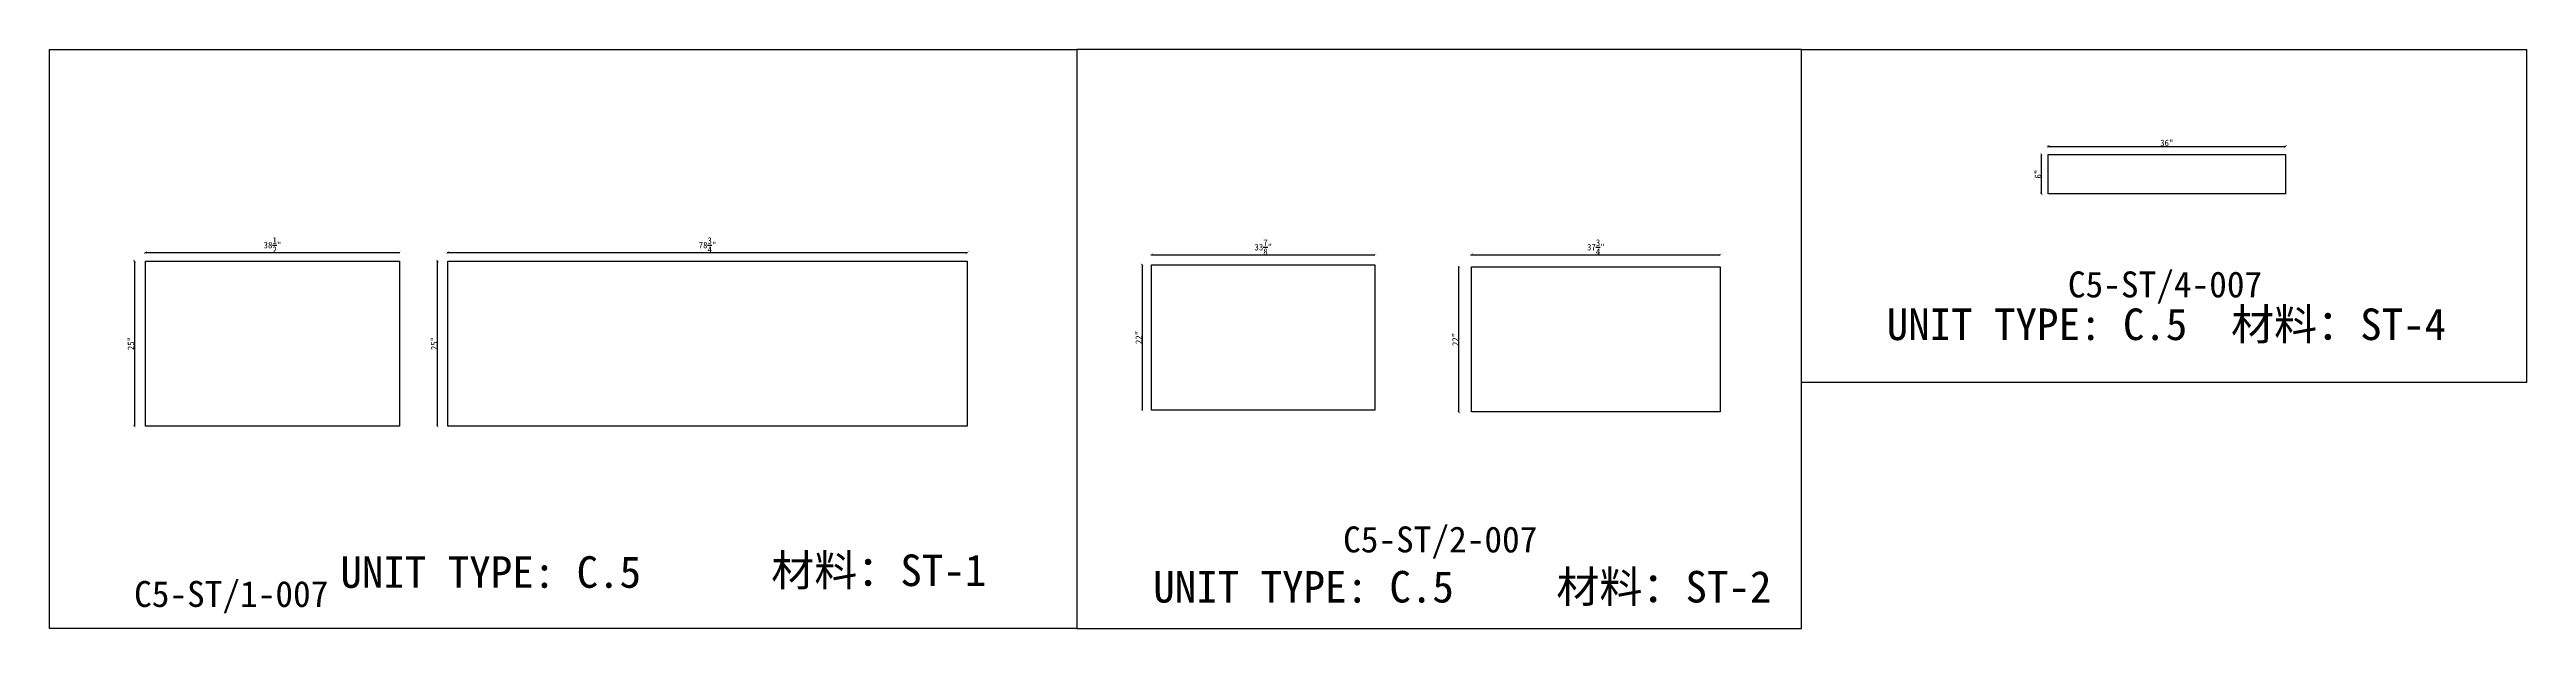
# Model space of a CAD drawing. Header units: millimetres. Extents: x -46966 to 138077, y -48408 to 2116.
# Drawn here: x 79067 to 88608, y -9453 to -7223 of the extents above; entities that cross this region are included whole.
import ezdxf
from ezdxf.enums import TextEntityAlignment as Align

# ---------------------------------------------------------------- set-up
doc = ezdxf.new("R2010")
doc.units = ezdxf.units.MM
doc.layers.add('PART_NUMBER', color=3, linetype='Continuous')
doc.styles.add('样式 1', font='')
doc.styles.get('样式 1').set_extended_font_data('NSimSun')
doc.dimstyles.new('副本 ISO-25', dxfattribs={"dimtxt": 25, "dimasz": 10, "dimexe": 1.5, "dimexo": 0.5, "dimtad": 1, "dimlfac": 0.03937, "dimlunit": 5, "dimtxsty": '样式 1', "dimblk": 'ARCHTICK', "dimcen": 2.5, "dimclrd": 256, "dimclrt": 1, "dimazin": 3, "dimtfac": 1, "dimtmove": 0, "dimatfit": 3, "dimfxlon": 1})

msp = doc.modelspace()

# ---------------------------------------------------------------- texts
at = {"style": '样式 1'}
for s, p in [('材料：ST-4', (87469.988, -8342.04)), ('UNIT TYPE: C.5', (86143.707, -8342.04)), ('材料：ST-1', (81847.044, -9289.516)), ('UNIT TYPE: C.5', (80187.758, -9296.171)), ('UNIT TYPE: C.5', (83318.532, -9352.845)), ('材料：ST-2', (84871.257, -9352.845))]:
    msp.add_text(s, height=121.5865, dxfattribs=at).set_placement(p)
at = {"layer": 'PART_NUMBER', "color": 3, "style": '样式 1'}
for s, p in [('C5-ST/4-007', (87215.943, -8127.713)), ('C5-ST/2-007', (84424.069, -9109.883)), ('C5-ST/1-007', (79767.187, -9319.883))]:
    msp.add_text(s, height=100, dxfattribs=at).set_placement(p, align=Align.MIDDLE_CENTER)

# ---------------------------------------------------------------- blocks, each defined once
blk = doc.blocks.new('_ArchTick')
at = {"color": 0, "linetype": 'ByBlock', "const_width": 0.15}
blk.add_lwpolyline([(-0.5, -0.5), (0.5, 0.5)], dxfattribs=at)
blk = doc.blocks.new('*D1562')
at = {"color": 0, "lineweight": -2, "transparency": 16777216}
for p, q in [((79436.9, -8006.4), (79436.9, -8003.9)), ((80414.8, -8006.4), (80414.8, -8003.9))]:
    blk.add_line(p, q, dxfattribs=at)
at = {"lineweight": -2, "transparency": 16777216}
blk.add_line((79436.9, -8005.4), (80414.8, -8005.4), dxfattribs=at)
at = {"layer": 'Defpoints', "color": 0, "transparency": 16777216}
for p in [(80414.8, -8005.4), (79436.9, -8038), (80414.8, -8038)]:
    blk.add_point(p, dxfattribs=at)
at = {"lineweight": -2, "transparency": 16777216, "xscale": 10, "yscale": 10, "zscale": 10, "rotation": 180}
blk.add_blockref('_ArchTick', (79436.9, -8005.4), dxfattribs=at)
at = {"lineweight": -2, "transparency": 16777216, "xscale": 10, "yscale": 10, "zscale": 10}
blk.add_blockref('_ArchTick', (80414.8, -8005.4), dxfattribs=at)
at = {"color": 1, "transparency": 16777216, "insert": (79925.9, -7976.3), "char_height": 25, "attachment_point": 5, "style": '样式 1'}
blk.add_mtext('\\A1;38{\\H1x;\\S1/2;}"', dxfattribs=at)
blk = doc.blocks.new('*D1563')
at = {"color": 0, "lineweight": -2, "transparency": 16777216}
for p, q in [((79395, -8038), (79392.5, -8038)), ((79395, -8673), (79392.5, -8673))]:
    blk.add_line(p, q, dxfattribs=at)
at = {"lineweight": -2, "transparency": 16777216}
blk.add_line((79394, -8038), (79394, -8673), dxfattribs=at)
at = {"layer": 'Defpoints', "color": 0, "transparency": 16777216}
for p in [(79436.9, -8038), (79394, -8673), (79436.9, -8673)]:
    blk.add_point(p, dxfattribs=at)
at = {"lineweight": -2, "transparency": 16777216, "xscale": 10, "yscale": 10, "zscale": 10}
for p, rotation in [((79394, -8038), 90), ((79394, -8673), 270)]:
    blk.add_blockref('_ArchTick', p, dxfattribs=dict(at, rotation=rotation))
at = {"color": 1, "transparency": 16777216, "insert": (79380.8, -8355.5), "char_height": 25, "attachment_point": 5, "rotation": 90, "style": '样式 1'}
blk.add_mtext('\\A1;25"', dxfattribs=at)
blk = doc.blocks.new('*D1564')
at = {"color": 0, "lineweight": -2, "transparency": 16777216}
for p, q in [((80601.6, -8006.4), (80601.6, -8003.9)), ((82601.8, -8006.4), (82601.8, -8003.9))]:
    blk.add_line(p, q, dxfattribs=at)
at = {"lineweight": -2, "transparency": 16777216}
blk.add_line((80601.6, -8005.4), (82601.8, -8005.4), dxfattribs=at)
at = {"layer": 'Defpoints', "color": 0, "transparency": 16777216}
for p in [(82601.8, -8005.4), (80601.6, -8038), (82601.8, -8038)]:
    blk.add_point(p, dxfattribs=at)
at = {"lineweight": -2, "transparency": 16777216, "xscale": 10, "yscale": 10, "zscale": 10, "rotation": 180}
blk.add_blockref('_ArchTick', (80601.6, -8005.4), dxfattribs=at)
at = {"lineweight": -2, "transparency": 16777216, "xscale": 10, "yscale": 10, "zscale": 10}
blk.add_blockref('_ArchTick', (82601.8, -8005.4), dxfattribs=at)
at = {"color": 1, "transparency": 16777216, "insert": (81601.7, -7976.3), "char_height": 25, "attachment_point": 5, "style": '样式 1'}
blk.add_mtext('\\A1;78{\\H1x;\\S3/4;}"', dxfattribs=at)
blk = doc.blocks.new('*D1565')
at = {"color": 0, "lineweight": -2, "transparency": 16777216}
for p, q in [((80563.2, -8038), (80560.7, -8038)), ((80563.2, -8673), (80560.7, -8673))]:
    blk.add_line(p, q, dxfattribs=at)
at = {"lineweight": -2, "transparency": 16777216}
blk.add_line((80562.2, -8673), (80562.2, -8038), dxfattribs=at)
at = {"layer": 'Defpoints', "color": 0, "transparency": 16777216}
for p in [(80562.2, -8038), (80601.6, -8038), (80601.6, -8673)]:
    blk.add_point(p, dxfattribs=at)
at = {"lineweight": -2, "transparency": 16777216, "xscale": 10, "yscale": 10, "zscale": 10}
for p, rotation in [((80562.2, -8038), 90), ((80562.2, -8673), 270)]:
    blk.add_blockref('_ArchTick', p, dxfattribs=dict(at, rotation=rotation))
at = {"color": 1, "transparency": 16777216, "insert": (80549.1, -8355.5), "char_height": 25, "attachment_point": 5, "rotation": 90, "style": '样式 1'}
blk.add_mtext('\\A1;25"', dxfattribs=at)
blk = doc.blocks.new('*D1566')
at = {"color": 0, "lineweight": -2, "transparency": 16777216}
for p, q in [((83312.1, -8014.4), (83312.1, -8011.9)), ((84172.6, -8014.4), (84172.6, -8011.9))]:
    blk.add_line(p, q, dxfattribs=at)
at = {"lineweight": -2, "transparency": 16777216}
blk.add_line((83312.1, -8013.4), (84172.6, -8013.4), dxfattribs=at)
at = {"layer": 'Defpoints', "color": 0, "transparency": 16777216}
for p in [(84172.6, -8013.4), (83312.1, -8052.8), (84172.6, -8052.8)]:
    blk.add_point(p, dxfattribs=at)
at = {"lineweight": -2, "transparency": 16777216, "xscale": 10, "yscale": 10, "zscale": 10, "rotation": 180}
blk.add_blockref('_ArchTick', (83312.1, -8013.4), dxfattribs=at)
at = {"lineweight": -2, "transparency": 16777216, "xscale": 10, "yscale": 10, "zscale": 10}
blk.add_blockref('_ArchTick', (84172.6, -8013.4), dxfattribs=at)
at = {"color": 1, "transparency": 16777216, "insert": (83742.4, -7984.3), "char_height": 25, "attachment_point": 5, "style": '样式 1'}
blk.add_mtext('\\A1;33{\\H1x;\\S7/8;}"', dxfattribs=at)
blk = doc.blocks.new('*D1567')
at = {"color": 0, "lineweight": -2, "transparency": 16777216}
for p, q in [((83276.5, -8052.8), (83274, -8052.8)), ((83276.5, -8611.6), (83274, -8611.6))]:
    blk.add_line(p, q, dxfattribs=at)
at = {"lineweight": -2, "transparency": 16777216}
blk.add_line((83275.5, -8052.8), (83275.5, -8611.6), dxfattribs=at)
at = {"layer": 'Defpoints', "color": 0, "transparency": 16777216}
for p in [(83312.1, -8052.8), (83275.5, -8611.6), (83312.1, -8611.6)]:
    blk.add_point(p, dxfattribs=at)
at = {"lineweight": -2, "transparency": 16777216, "xscale": 10, "yscale": 10, "zscale": 10}
for p, rotation in [((83275.5, -8052.8), 90), ((83275.5, -8611.6), 270)]:
    blk.add_blockref('_ArchTick', p, dxfattribs=dict(at, rotation=rotation))
at = {"color": 1, "transparency": 16777216, "insert": (83262.4, -8332.2), "char_height": 25, "attachment_point": 5, "rotation": 90, "style": '样式 1'}
blk.add_mtext('\\A1;22"', dxfattribs=at)
blk = doc.blocks.new('*D1568')
at = {"color": 0, "lineweight": -2, "transparency": 16777216}
for p, q in [((84543.9, -8014.4), (84543.9, -8011.9)), ((85502.8, -8014.4), (85502.8, -8011.9))]:
    blk.add_line(p, q, dxfattribs=at)
at = {"lineweight": -2, "transparency": 16777216}
blk.add_line((84543.9, -8013.4), (85502.8, -8013.4), dxfattribs=at)
at = {"layer": 'Defpoints', "color": 0, "transparency": 16777216}
for p in [(85502.8, -8013.4), (84543.9, -8060.3), (85502.8, -8060.3)]:
    blk.add_point(p, dxfattribs=at)
at = {"lineweight": -2, "transparency": 16777216, "xscale": 10, "yscale": 10, "zscale": 10, "rotation": 180}
blk.add_blockref('_ArchTick', (84543.9, -8013.4), dxfattribs=at)
at = {"lineweight": -2, "transparency": 16777216, "xscale": 10, "yscale": 10, "zscale": 10}
blk.add_blockref('_ArchTick', (85502.8, -8013.4), dxfattribs=at)
at = {"color": 1, "transparency": 16777216, "insert": (85023.4, -7984.3), "char_height": 25, "attachment_point": 5, "style": '样式 1'}
blk.add_mtext('\\A1;37{\\H1x;\\S3/4;}"', dxfattribs=at)
blk = doc.blocks.new('*D1569')
at = {"color": 0, "lineweight": -2, "transparency": 16777216}
for p, q in [((84496.8, -8060.3), (84494.3, -8060.3)), ((84496.8, -8619.1), (84494.3, -8619.1))]:
    blk.add_line(p, q, dxfattribs=at)
at = {"lineweight": -2, "transparency": 16777216}
blk.add_line((84495.8, -8619.1), (84495.8, -8060.3), dxfattribs=at)
at = {"layer": 'Defpoints', "color": 0, "transparency": 16777216}
for p in [(84495.8, -8060.3), (84543.9, -8060.3), (84543.9, -8619.1)]:
    blk.add_point(p, dxfattribs=at)
at = {"lineweight": -2, "transparency": 16777216, "xscale": 10, "yscale": 10, "zscale": 10}
for p, rotation in [((84495.8, -8060.3), 90), ((84495.8, -8619.1), 270)]:
    blk.add_blockref('_ArchTick', p, dxfattribs=dict(at, rotation=rotation))
at = {"color": 1, "transparency": 16777216, "insert": (84482.7, -8339.7), "char_height": 25, "attachment_point": 5, "rotation": 90, "style": '样式 1'}
blk.add_mtext('\\A1;22"', dxfattribs=at)
blk = doc.blocks.new('*D1570')
at = {"color": 0, "lineweight": -2, "transparency": 16777216}
for p, q in [((86765.4, -7597), (86765.4, -7594.5)), ((87679.8, -7597), (87679.8, -7594.5))]:
    blk.add_line(p, q, dxfattribs=at)
at = {"lineweight": -2, "transparency": 16777216}
blk.add_line((86765.4, -7596), (87679.8, -7596), dxfattribs=at)
at = {"layer": 'Defpoints', "color": 0, "transparency": 16777216}
for p in [(86765.4, -7626.9), (87679.8, -7596), (87679.8, -7626.9)]:
    blk.add_point(p, dxfattribs=at)
at = {"lineweight": -2, "transparency": 16777216, "xscale": 10, "yscale": 10, "zscale": 10, "rotation": 180}
blk.add_blockref('_ArchTick', (86765.4, -7596), dxfattribs=at)
at = {"lineweight": -2, "transparency": 16777216, "xscale": 10, "yscale": 10, "zscale": 10}
blk.add_blockref('_ArchTick', (87679.8, -7596), dxfattribs=at)
at = {"color": 1, "transparency": 16777216, "insert": (87222.6, -7582.9), "char_height": 25, "attachment_point": 5, "style": '样式 1'}
blk.add_mtext('\\A1;36"', dxfattribs=at)
blk = doc.blocks.new('*D1571')
at = {"color": 0, "lineweight": -2, "transparency": 16777216}
for p, q in [((86740.6, -7626.9), (86738.1, -7626.9)), ((86740.6, -7779.3), (86738.1, -7779.3))]:
    blk.add_line(p, q, dxfattribs=at)
at = {"lineweight": -2, "transparency": 16777216}
blk.add_line((86739.6, -7779.3), (86739.6, -7626.9), dxfattribs=at)
at = {"layer": 'Defpoints', "color": 0, "transparency": 16777216}
for p in [(86739.6, -7626.9), (86765.4, -7626.9), (86765.4, -7779.3)]:
    blk.add_point(p, dxfattribs=at)
at = {"lineweight": -2, "transparency": 16777216, "xscale": 10, "yscale": 10, "zscale": 10}
for p, rotation in [((86739.6, -7626.9), 90), ((86739.6, -7779.3), 270)]:
    blk.add_blockref('_ArchTick', p, dxfattribs=dict(at, rotation=rotation))
at = {"color": 1, "transparency": 16777216, "insert": (86726.4, -7703.1), "char_height": 25, "attachment_point": 5, "rotation": 90, "style": '样式 1'}
blk.add_mtext('\\A1;6"', dxfattribs=at)

# ---------------------------------------------------------------- dimensions: what is measured, and where the dimension line sits
for base, p1, p2, picture, middle in [((86739.564, -7626.883), (86765.399, -7779.283), (86765.399, -7626.883), '*D1571', (86726.439, -7703.083)), ((79393.969, -8673.033), (79436.923, -8038.033), (79436.923, -8673.033), '*D1563', (79380.844, -8355.533)), ((80562.221, -8038.033), (80601.577, -8673.033), (80601.577, -8038.033), '*D1565', (80549.096, -8355.533)), ((83275.496, -8611.623), (83312.143, -8052.823), (83312.143, -8611.623), '*D1567', (83262.371, -8332.223)), ((84495.821, -8060.253), (84543.93, -8619.053), (84543.93, -8060.253), '*D1569', (84482.696, -8339.653))]:
    dim = msp.add_linear_dim(base=base, p1=p1, p2=p2, angle=90, dimstyle='副本 ISO-25')
    dim.commit()
    dim.dimension.update_dxf_attribs({"geometry": picture, "text_midpoint": middle})
for base, p1, p2, picture, middle in [((87679.799, -7596.047), (86765.399, -7626.883), (87679.799, -7626.883), '*D1570', (87222.599, -7582.922)), ((80414.823, -8005.359), (79436.923, -8038.033), (80414.823, -8038.033), '*D1562', (79925.873, -7976.335)), ((82601.827, -8005.359), (80601.577, -8038.033), (82601.827, -8038.033), '*D1564', (81601.702, -7976.265)), ((84172.568, -8013.396), (83312.143, -8052.823), (84172.568, -8052.823), '*D1566', (83742.355, -7984.303)), ((85502.78, -8013.396), (84543.93, -8060.253), (85502.78, -8060.253), '*D1568', (85023.355, -7984.303))]:
    dim = msp.add_linear_dim(base=base, p1=p1, p2=p2, dimstyle='副本 ISO-25')
    dim.commit()
    dim.dimension.update_dxf_attribs({"geometry": picture, "text_midpoint": middle})

# ---------------------------------------------------------------- linework, layer by layer
at = {"color": 1}
for points in [[(79067.324, -7223.146), (83024.205, -7223.146), (83024.205, -9452.714), (79067.324, -9452.714)], [(83024.205, -9452.714), (85816.08, -9452.714), (85816.08, -7223.146), (83024.205, -7223.146)], [(85816.08, -7223.146), (88607.954, -7223.146), (88607.954, -8505.544), (85816.08, -8505.544)]]:
    msp.add_lwpolyline(points, close=True, dxfattribs=at)
for points in [[(86765.399, -7626.883), (87679.799, -7626.883), (87679.799, -7779.283), (86765.399, -7779.283)], [(79436.923, -8038.033), (80414.823, -8038.033), (80414.823, -8673.033), (79436.923, -8673.033)], [(80601.577, -8038.033), (82601.827, -8038.033), (82601.827, -8673.033), (80601.577, -8673.033)], [(83312.143, -8052.823), (84172.568, -8052.823), (84172.568, -8611.623), (83312.143, -8611.623)], [(84543.93, -8060.253), (85502.78, -8060.253), (85502.78, -8619.053), (84543.93, -8619.053)]]:
    msp.add_lwpolyline(points, close=True)

msp.set_redraw_order([(e.dxf.handle, doc.entitydb.next_handle()) for e in msp.query("TEXT MTEXT ATTDEF DIMENSION ARC_DIMENSION")])  # texts and dimensions are drawn at this point

doc.saveas('drawing.dxf')
